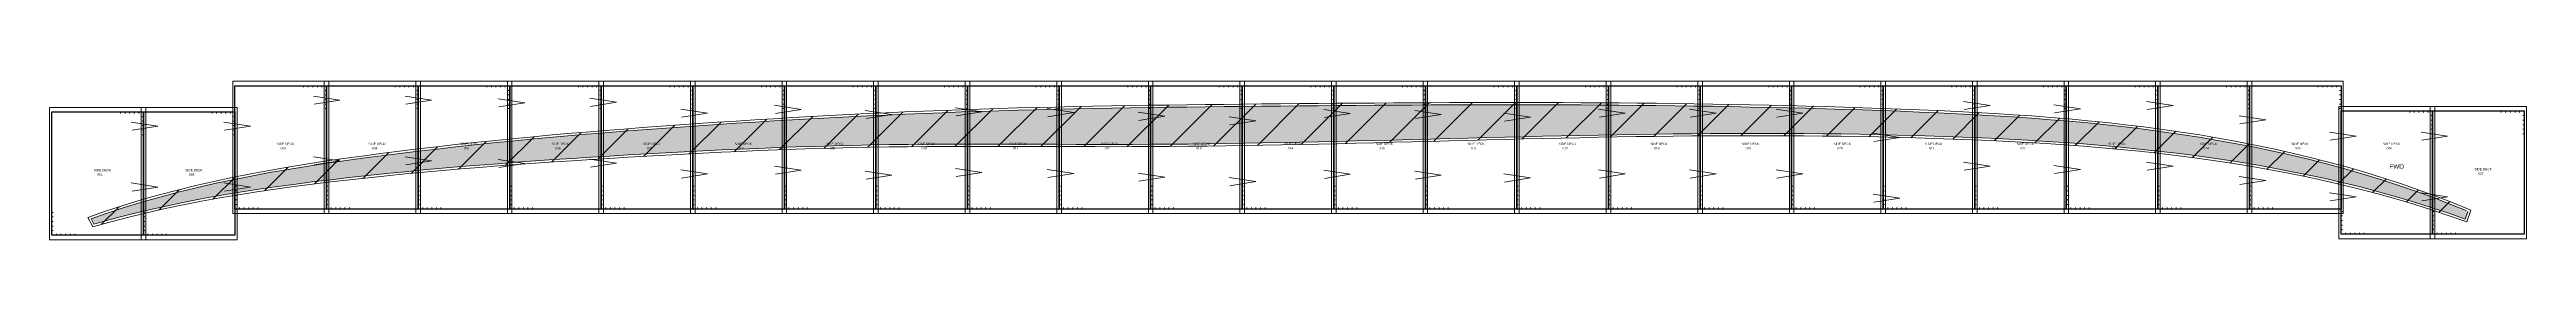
# Model space of a CAD drawing. Header units: millimetres. Extents: x -751 to 39822, y -9875 to 9310.
# Drawn here: x 19222 to 24632, y 7451 to 7798 of the extents above; entities that cross this region are included whole.
import ezdxf
from ezdxf.enums import TextEntityAlignment as Align

# ---------------------------------------------------------------- set-up
doc = ezdxf.new("R2010")
doc.units = ezdxf.units.MM
doc.header["$MEASUREMENT"] = 0
doc.layers.get('0').update_dxf_attribs({"lineweight": 0})
doc.layers.add('print', color=3, linetype='Continuous', lineweight=0)
doc.styles.get("Standard").update_dxf_attribs({"font": 'arial.ttf'})

msp = doc.modelspace()

# ---------------------------------------------------------------- hatches: boundary and pattern name
h = msp.add_hatch()
h.set_pattern_fill('_USER', color=252, scale=66.505047, angle=45, style=0, pattern_type=0)
h.set_pattern_definition([(45, (0, 0), (-47.02617, 47.02617), [])])
h.paths.add_polyline_path([(24509.87997, 7516.21924), (24501.20451, 7490.1532), (24462.89805, 7503.74705), (24424.33097, 7516.66063), (24385.52021, 7528.91341), (24346.48439, 7540.52199), (24307.23706, 7551.50247), (24267.79853, 7561.87313), (24228.18403, 7571.64972), (24188.41389, 7580.85004), (24148.49994, 7589.49152), (24108.46421, 7597.59195), (24068.32192, 7605.16607), (24028.09001, 7612.23353), (23987.7871, 7618.80989), (23947.43011, 7624.91313), (23907.03259, 7630.56052), (23866.60301, 7635.77084), (23826.14135, 7640.56494), (23785.65099, 7644.96432), (23745.13195, 7648.98759), (23704.58589, 7652.65679), (23664.01282, 7655.99307), (23623.41612, 7659.01523), (23582.79578, 7661.74461), (23542.15519, 7664.20085), (23501.49434, 7666.40613), (23460.81323, 7668.38026), (23420.11523, 7670.14358), (23379.40034, 7671.71672), (23338.67195, 7673.12003), (23297.93005, 7674.36415), (23257.17633, 7675.45537), (23216.41249, 7676.39655), (23175.64022, 7677.19278), (23134.86121, 7677.84796), (23094.07546, 7678.36716), (23053.28804, 7678.75428), (23012.49558, 7679.01355), (22971.70484, 7679.14988), (22930.91413, 7679.16701), (22890.12852, 7679.06916), (22849.34633, 7678.86039), (22808.56925, 7678.54648), (22767.79896, 7678.13079), (22727.03547, 7677.61808), (22686.28216, 7677.01816), (22645.53395, 7676.33646), (22604.79083, 7675.5816), (22564.05281, 7674.76088), (22523.3165, 7673.88207), (22482.58529, 7672.95332), (22441.85577, 7671.9824), (22401.12627, 7670.97575), (22360.39507, 7669.94302), (22319.66389, 7668.88912), (22278.9327, 7667.82439), (22238.19644, 7666.75458), (22197.45678, 7665.68883), (22156.71205, 7664.63307), (22115.96401, 7663.59611), (22075.21249, 7662.58437), (22034.45758, 7661.60667), (21993.69927, 7660.66792), (21952.93925, 7659.77708), (21912.17923, 7658.94128), (21871.41749, 7658.16644), (21830.65574, 7657.46255), (21789.89397, 7656.83385), (21749.13218, 7656.28998), (21708.37375, 7655.83738), (21667.61361, 7655.4835), (21626.85852, 7655.2358), (21586.1051, 7655.09681), (21545.35335, 7655.05502), (21504.60497, 7655.08722), (21463.85657, 7655.17463), (21423.11156, 7655.29472), (21382.36484, 7655.42886), (21341.61813, 7655.55522), (21300.87143, 7655.65448), (21260.12304, 7655.70362), (21219.37298, 7655.68486), (21178.62124, 7655.57601), (21137.86615, 7655.35624), (21097.10939, 7655.00542), (21056.34759, 7654.50269), (21015.58244, 7653.82996), (20974.81565, 7652.98197), (20934.0455, 7651.96735), (20893.2754, 7650.79356), (20852.50617, 7649.46771), (20811.73969, 7647.99792), (20770.97799, 7646.39013), (20730.22258, 7644.65229), (20689.47398, 7642.79254), (20648.73437, 7640.81764), (20608.0058, 7638.73504), (20567.28843, 7636.55221), (20526.58497, 7634.27743), (20485.89643, 7631.91663), (20445.224, 7629.47794), (20404.56868, 7626.96018), (20363.92931, 7624.35335), (20323.30299, 7621.64865), (20282.68958, 7618.8349), (20242.08838, 7615.90195), (20201.49602, 7612.83928), (20160.91284, 7609.63845), (20120.33663, 7606.28674), (20079.76741, 7602.77602), (20039.20229, 7599.09429), (19998.6401, 7595.23339), (19958.08032, 7591.18183), (19917.52025, 7586.93012), (19876.96039, 7582.46623), (19836.40246, 7577.77459), (19795.86153, 7572.81981), (19755.35284, 7567.56515), (19714.89113, 7561.97437), (19674.49064, 7556.01074), (19634.16815, 7549.63801), (19593.93771, 7542.81928), (19553.81458, 7535.51866), (19513.81349, 7527.69906), (19473.95037, 7519.32543), (19434.24063, 7510.35883), (19394.69886, 7500.76541), (19355.33929, 7490.50705), (19316.17898, 7479.54753), (19305.13204, 7499.99493), (19343.89679, 7513.62812), (19382.89576, 7526.40963), (19422.11387, 7538.38194), (19461.53621, 7549.58858), (19501.1477, 7560.07306), (19540.9353, 7569.87669), (19580.88306, 7579.04417), (19620.9771, 7587.61885), (19661.20217, 7595.64154), (19701.54336, 7603.15828), (19741.98659, 7610.20989), (19782.51595, 7616.83972), (19823.11957, 7623.09144), (19863.77914, 7629.00806), (19904.48265, 7634.63293), (19945.21551, 7640.00872), (19985.96315, 7645.17251), (20026.72506, 7650.13733), (20067.49989, 7654.91115), (20108.28679, 7659.50091), (20149.0866, 7663.91473), (20189.89881, 7668.15855), (20230.72172, 7672.24133), (20271.55687, 7676.17002), (20312.40289, 7679.9519), (20353.26011, 7683.59375), (20394.12719, 7687.10453), (20435.00446, 7690.49035), (20475.89158, 7693.75916), (20516.78787, 7696.91808), (20557.69316, 7699.97387), (20598.60627, 7702.93569), (20639.5287, 7705.80742), (20680.45895, 7708.59144), (20721.39752, 7711.2842), (20762.34271, 7713.88602), (20803.2952, 7716.39386), (20844.2545, 7718.80671), (20885.22194, 7721.12456), (20926.1933, 7723.34438), (20967.17146, 7725.46631), (21008.15642, 7727.48716), (21049.14478, 7729.40692), (21090.13995, 7731.22373), (21131.14022, 7732.93673), (21172.1439, 7734.54356), (21213.15099, 7736.04236), (21254.16489, 7737.43313), (21295.1805, 7738.71603), (21336.19952, 7739.89496), (21377.22196, 7740.97568), (21418.24611, 7741.96564), (21459.27367, 7742.87042), (21500.30294, 7743.69629), (21541.33392, 7744.4502), (21582.3666, 7745.13705), (21623.39931, 7745.76396), (21664.43541, 7746.33668), (21705.46983, 7746.8625), (21746.50427, 7747.34649), (21787.53871, 7747.79526), (21828.57315, 7748.21507), (21869.60591, 7748.61203), (21910.63868, 7748.99289), (21951.66975, 7749.36072), (21992.69913, 7749.71568), (22033.72682, 7750.05455), (22074.75452, 7750.37327), (22115.78053, 7750.66811), (22156.80816, 7750.93705), (22197.83418, 7751.17686), (22238.86021, 7751.38382), (22279.88625, 7751.55556), (22320.91399, 7751.68733), (22361.94175, 7751.77728), (22402.96951, 7751.82219), (22443.99898, 7751.81901), (22485.03015, 7751.76282), (22526.06304, 7751.65263), (22567.09593, 7751.48367), (22608.13223, 7751.25443), (22649.17023, 7750.96135), (22690.20825, 7750.60206), (22731.24798, 7750.17605), (22772.28773, 7749.67978), (22813.32749, 7749.1117), (22854.36728, 7748.47064), (22895.40538, 7747.75254), (22936.44182, 7746.9562), (22977.47657, 7746.08027), (23018.50966, 7745.12104), (23059.53938, 7744.07798), (23100.56742, 7742.94873), (23141.59041, 7741.72956), (23182.61003, 7740.42048), (23223.6246, 7739.01826), (23264.6358, 7737.51715), (23305.63856, 7735.897), (23346.63289, 7734.13274), (23387.61203, 7732.20067), (23428.57766, 7730.07657), (23469.52641, 7727.73539), (23510.4532, 7725.15222), (23551.35636, 7722.30403), (23592.23587, 7719.16679), (23633.08667, 7715.71476), (23673.90708, 7711.92337), (23714.69371, 7707.77028), (23755.44486, 7703.23008), (23796.15717, 7698.27687), (23836.82726, 7692.88863), (23877.45512, 7687.04047), (23918.03229, 7680.70801), (23958.54863, 7673.87481), (23998.9855, 7666.52361), (24039.32429, 7658.6383), (24079.55145, 7650.20094), (24119.65006, 7641.19459), (24159.60318, 7631.60417), (24199.39388, 7621.41275), (24239.00354, 7610.60221), (24278.42032, 7599.15763), (24317.62389, 7587.06107), (24356.59903, 7574.29542), (24395.3271, 7560.84577), (24433.79626, 7546.694), (24471.98619, 7531.82419)], flags=0)
msp.add_hatch(color=255).paths.add_polyline_path([(24503.96868, 7513.30699), (24498.07079, 7496.57077), (24464.52804, 7508.47411), (24425.8775, 7521.41564), (24386.98557, 7533.69404), (24347.87068, 7545.32614), (24308.5465, 7556.32812), (24269.03339, 7566.71839), (24229.34657, 7576.51283), (24189.50641, 7585.72935), (24149.52477, 7594.38548), (24109.42356, 7602.49917), (24069.21803, 7610.08522), (24028.9252, 7617.16337), (23988.56356, 7623.74932), (23948.15008, 7629.86111), (23907.69828, 7635.51608), (23867.21672, 7640.7331), (23826.70556, 7645.53307), (23786.16807, 7649.93756), (23745.60429, 7653.96528), (23705.0161, 7657.63829), (23664.4033, 7660.97784), (23623.76932, 7664.00277), (23583.11421, 7666.73449), (23542.44141, 7669.19267), (23501.75091, 7671.39956), (23461.04262, 7673.37502), (23420.31997, 7675.1394), (23379.58295, 7676.7134), (23338.83434, 7678.1174), (23298.07327, 7679.36211), (23257.30096, 7680.45382), (23216.51901, 7681.39543), (23175.7292, 7682.192), (23134.93319, 7682.84745), (23094.13101, 7683.36686), (23053.32766, 7683.75413), (23012.51983, 7684.0135), (22971.71424, 7684.14988), (22930.90918, 7684.16701), (22890.10973, 7684.06913), (22849.31429, 7683.8603), (22808.52451, 7683.54628), (22767.74203, 7683.13047), (22726.96723, 7682.61761), (22686.20354, 7682.01754), (22645.44582, 7681.33568), (22604.69417, 7680.58067), (22563.94854, 7679.75979), (22523.20559, 7678.88084), (22482.46872, 7677.95196), (22441.73442, 7676.98092), (22401.00113, 7675.97418), (22360.26704, 7674.94138), (22319.53389, 7673.88743), (22278.80174, 7672.82268), (22238.06543, 7671.75286), (22197.32665, 7670.68714), (22156.58369, 7669.63142), (22115.83836, 7668.59453), (22075.09049, 7667.58288), (22034.34005, 7666.60529), (21993.58708, 7665.66666), (21952.83338, 7664.77596), (21912.08046, 7663.94031), (21871.32681, 7663.16562), (21830.57402, 7662.46189), (21789.82206, 7661.83333), (21749.07107, 7661.28961), (21708.32429, 7660.83714), (21667.57671, 7660.48337), (21626.8348, 7660.23575), (21586.09401, 7660.0968), (21545.35276, 7660.05502), (21504.61231, 7660.08722), (21463.8693, 7660.17461), (21423.12715, 7660.2947), (21382.38083, 7660.42884), (21341.63197, 7660.5552), (21300.88053, 7660.65448), (21260.1249, 7660.70362), (21219.36515, 7660.68485), (21178.60108, 7660.57597), (21137.83115, 7660.35613), (21097.05704, 7660.00515), (21056.27551, 7659.50219), (21015.4892, 7658.8291), (20974.70146, 7657.98067), (20933.91136, 7656.96556), (20893.12219, 7655.79122), (20852.33484, 7654.46478), (20811.55109, 7652.99437), (20770.77295, 7651.38593), (20730.0021, 7649.64743), (20689.23895, 7647.78701), (20648.48566, 7645.81145), (20607.74431, 7643.7282), (20567.0151, 7641.54473), (20526.30066, 7639.26934), (20485.60199, 7636.90795), (20444.91984, 7634.46868), (20404.25412, 7631.95027), (20363.6032, 7629.34271), (20322.96413, 7626.63716), (20282.33666, 7623.82244), (20241.72016, 7620.88838), (20201.11136, 7617.82447), (20160.51046, 7614.62224), (20119.91529, 7611.26896), (20079.3259, 7607.7565), (20038.73943, 7604.07283), (19998.15471, 7600.20979), (19957.57119, 7596.15586), (19916.98612, 7591.90153), (19876.39962, 7587.43471), (19835.81189, 7582.73962), (19795.23663, 7577.78064), (19754.68904, 7572.52093), (19714.18385, 7566.92415), (19673.73528, 7560.95342), (19633.36009, 7554.57236), (19593.07237, 7547.74392), (19552.88736, 7540.43204), (19512.81987, 7532.59946), (19472.88573, 7524.21091), (19433.10048, 7515.22727), (19393.47882, 7505.61446), (19354.0349, 7495.33412), (19318.67894, 7485.4393), (19312.31398, 7497.22055), (19345.505, 7508.89351), (19384.40445, 7521.6424), (19423.52753, 7533.58571), (19462.85959, 7544.76668), (19502.38558, 7555.22852), (19542.09266, 7565.01231), (19581.96514, 7574.16252), (19621.98897, 7582.72219), (19662.14913, 7590.73193), (19702.43075, 7598.23757), (19742.81962, 7605.27971), (19783.3, 7611.90152), (19823.86002, 7618.14652), (19864.48138, 7624.05759), (19905.15199, 7629.67791), (19945.85692, 7635.05001), (19986.57972, 7640.21065), (20027.31804, 7645.17261), (20068.07017, 7649.94377), (20108.83524, 7654.53107), (20149.61405, 7658.94262), (20190.40616, 7663.18434), (20231.20993, 7667.26521), (20272.02677, 7671.19214), (20312.85533, 7674.97241), (20353.69606, 7678.61278), (20394.54754, 7682.12223), (20435.41006, 7685.50682), (20476.28335, 7688.77453), (20517.16665, 7691.93244), (20558.05992, 7694.98734), (20598.96178, 7697.94834), (20639.87337, 7700.81931), (20680.79269, 7703.60259), (20721.72014, 7706.29461), (20762.65406, 7708.89572), (20803.59503, 7711.40285), (20844.54273, 7713.81502), (20885.49841, 7716.13221), (20926.45783, 7718.35138), (20967.42386, 7720.47269), (21008.3965, 7722.49293), (21049.37243, 7724.4121), (21090.35499, 7726.22835), (21131.34247, 7727.94082), (21172.33311, 7729.54714), (21213.32703, 7731.04546), (21254.32777, 7732.43578), (21295.33048, 7733.71827), (21336.33719, 7734.89685), (21377.34811, 7735.97727), (21418.36154, 7736.96697), (21459.3791, 7737.87153), (21500.39918, 7738.69722), (21541.42169, 7739.45097), (21582.44664, 7740.13769), (21623.47239, 7740.76449), (21664.50233, 7741.33713), (21705.53135, 7741.86288), (21746.56109, 7742.34681), (21787.59162, 7742.79554), (21828.62291, 7743.21532), (21869.6533, 7743.61225), (21910.68429, 7743.9931), (21951.71379, 7744.36091), (21992.74141, 7744.71586), (22033.76689, 7745.05471), (22074.79191, 7745.37341), (22115.81489, 7745.66823), (22156.83916, 7745.93714), (22197.86141, 7746.17693), (22238.88329, 7746.38387), (22279.90475, 7746.55559), (22320.92751, 7746.68735), (22361.94996, 7746.77729), (22402.97205, 7746.82219), (22443.99536, 7746.81901), (22485.02002, 7746.76283), (22526.04603, 7746.65265), (22567.07167, 7746.48372), (22608.10041, 7746.25453), (22649.13049, 7745.9615), (22690.16042, 7745.60229), (22731.1918, 7745.17637), (22772.2229, 7744.68019), (22813.25385, 7744.11224), (22854.28449, 7743.47132), (22895.31314, 7742.75338), (22936.33996, 7741.95723), (22977.36479, 7741.08152), (23018.3877, 7740.12252), (23059.40706, 7739.07973), (23100.42437, 7737.95077), (23141.4364, 7736.73193), (23182.44487, 7735.4232), (23223.44773, 7734.02139), (23264.44565, 7732.52076), (23305.43236, 7730.90124), (23346.40766, 7729.13781), (23387.36483, 7727.20677), (23428.3055, 7725.08397), (23469.22623, 7722.74438), (23510.12206, 7720.16317), (23550.99139, 7717.31734), (23591.83406, 7714.18293), (23632.64495, 7710.73426), (23673.42261, 7706.94685), (23714.16362, 7702.7984), (23754.8661, 7698.26363), (23795.52688, 7693.31668), (23836.1427, 7687.93563), (23876.71342, 7682.0957), (23917.23102, 7675.77254), (23957.68567, 7668.94974), (23998.05869, 7661.61015), (24038.33144, 7653.73775), (24078.49034, 7645.3147), (24118.5186, 7636.32415), (24158.39929, 7626.75112), (24198.11527, 7616.57884), (24237.64813, 7605.78926), (24276.98604, 7594.36758), (24316.10852, 7582.29604), (24355.00059, 7569.55759), (24393.64367, 7556.13746), (24432.0259, 7542.01768), (24470.12698, 7527.18246), (24500.18555, 7514.89468)], flags=0)

# ---------------------------------------------------------------- linework, layer by layer
for p, q in [((19776.73555, 7788.44197), (19776.73555, 7785.44197)), ((19786.73555, 7788.44197), (19786.73555, 7785.44197)), ((19796.73555, 7788.44197), (19796.73555, 7785.44197)), ((19797.93553, 7765.9678), (19855.99464, 7757.09766)), ((19855.99464, 7757.09766), (19799.54828, 7748.22752)), ((19806.73555, 7788.44197), (19806.73555, 7785.44197)), ((19816.73555, 7788.44197), (19816.73555, 7785.44197)), ((19826.73555, 7778.44197), (19823.73555, 7778.44197)), ((19826.73555, 7768.44197), (19823.73555, 7768.44197)), ((19826.73555, 7758.44197), (19823.73555, 7758.44197)), ((19826.73555, 7748.44197), (19823.73555, 7748.44197)), ((19826.73555, 7738.44197), (19823.73555, 7738.44197)), ((19976.73555, 7788.44197), (19976.73555, 7785.44197)), ((19986.73555, 7788.44197), (19986.73555, 7785.44197)), ((19996.73555, 7788.44197), (19996.73555, 7785.44197)), ((19998.12972, 7765.9678), (20056.18883, 7757.09766)), ((20056.18883, 7757.09766), (19999.74247, 7748.22752)), ((20006.73555, 7788.44197), (20006.73555, 7785.44197)), ((20016.73555, 7788.44197), (20016.73555, 7785.44197)), ((20026.73555, 7778.44197), (20023.73555, 7778.44197)), ((20026.73555, 7768.44197), (20023.73555, 7768.44197)), ((20026.73555, 7758.44197), (20023.73555, 7758.44197)), ((20026.73555, 7748.44197), (20023.73555, 7748.44197)), ((20026.73555, 7738.44197), (20023.73555, 7738.44197)), ((20176.73555, 7788.44197), (20176.73555, 7785.44197)), ((20186.73555, 7788.44197), (20186.73555, 7785.44197)), ((20196.73555, 7788.44197), (20196.73555, 7785.44197)), ((20201.56286, 7760.16189), (20259.62197, 7751.29175)), ((20259.62197, 7751.29175), (20203.17561, 7742.42161)), ((20206.73555, 7788.44197), (20206.73555, 7785.44197)), ((20216.73555, 7788.44197), (20216.73555, 7785.44197)), ((20226.73555, 7778.44197), (20223.73555, 7778.44197)), ((20226.73555, 7768.44197), (20223.73555, 7768.44197)), ((20226.73555, 7758.44197), (20223.73555, 7758.44197)), ((20226.73555, 7748.44197), (20223.73555, 7748.44197)), ((20226.73555, 7738.44197), (20223.73555, 7738.44197)), ((20376.73555, 7788.44197), (20376.73555, 7785.44197)), ((20386.73555, 7788.44197), (20386.73555, 7785.44197)), ((20396.73555, 7788.44197), (20396.73555, 7785.44197)), ((20401.8668, 7761.12955), (20459.92592, 7752.2594)), ((20459.92592, 7752.2594), (20403.47956, 7743.38926)), ((20406.73555, 7788.44197), (20406.73555, 7785.44197)), ((20416.73555, 7788.44197), (20416.73555, 7785.44197)), ((20426.73555, 7778.44197), (20423.73555, 7778.44197)), ((20426.73555, 7768.44197), (20423.73555, 7768.44197)), ((20426.73555, 7758.44197), (20423.73555, 7758.44197)), ((20426.73555, 7748.44197), (20423.73555, 7748.44197)), ((20426.73555, 7738.44197), (20423.73555, 7738.44197)), ((20576.73555, 7788.44197), (20576.73555, 7785.44197)), ((20586.73555, 7788.44197), (20586.73555, 7785.44197)), ((20596.73555, 7788.44197), (20596.73555, 7785.44197)), ((20600.78507, 7737.30425), (20658.84418, 7728.43411)), ((20606.73555, 7788.44197), (20606.73555, 7785.44197)), ((20616.73555, 7788.44197), (20616.73555, 7785.44197)), ((20626.73555, 7778.44197), (20623.73555, 7778.44197)), ((20626.73555, 7768.44197), (20623.73555, 7768.44197)), ((20626.73555, 7758.44197), (20623.73555, 7758.44197)), ((20626.73555, 7748.44197), (20623.73555, 7748.44197)), ((20626.73555, 7738.44197), (20623.73555, 7738.44197)), ((20776.73555, 7788.44197), (20776.73555, 7785.44197)), ((20786.73555, 7788.44197), (20786.73555, 7785.44197)), ((20796.73555, 7788.44197), (20796.73555, 7785.44197)), ((20805.37765, 7745.64711), (20863.43677, 7736.77697)), ((20806.73555, 7788.44197), (20806.73555, 7785.44197)), ((20863.43677, 7736.77697), (20806.99041, 7727.90683)), ((20816.73555, 7788.44197), (20816.73555, 7785.44197)), ((20826.73555, 7778.44197), (20823.73555, 7778.44197)), ((20826.73555, 7768.44197), (20823.73555, 7768.44197)), ((20826.73555, 7758.44197), (20823.73555, 7758.44197)), ((20826.73555, 7748.44197), (20823.73555, 7748.44197)), ((20826.73555, 7738.44197), (20823.73555, 7738.44197)), ((20976.73555, 7788.44197), (20976.73555, 7785.44197)), ((20986.73555, 7788.44197), (20986.73555, 7785.44197)), ((20996.73555, 7788.44197), (20996.73555, 7785.44197)), ((21006.73555, 7788.44197), (21006.73555, 7785.44197)), ((21016.73555, 7788.44197), (21016.73555, 7785.44197)), ((21026.73555, 7778.44197), (21023.73555, 7778.44197)), ((21026.73555, 7768.44197), (21023.73555, 7768.44197)), ((21026.73555, 7758.44197), (21023.73555, 7758.44197)), ((21026.73555, 7748.44197), (21023.73555, 7748.44197)), ((21026.73555, 7738.44197), (21023.73555, 7738.44197)), ((21176.73555, 7788.44197), (21176.73555, 7785.44197)), ((21186.73555, 7788.44197), (21186.73555, 7785.44197)), ((21196.73555, 7788.44197), (21196.73555, 7785.44197)), ((21200.19822, 7740.51469), (21258.25733, 7731.64455)), ((21206.73555, 7788.44197), (21206.73555, 7785.44197)), ((21216.73555, 7788.44197), (21216.73555, 7785.44197)), ((21226.73555, 7778.44197), (21223.73555, 7778.44197)), ((21226.73555, 7768.44197), (21223.73555, 7768.44197)), ((21226.73555, 7758.44197), (21223.73555, 7758.44197)), ((21226.73555, 7748.44197), (21223.73555, 7748.44197)), ((21226.73555, 7738.44197), (21223.73555, 7738.44197)), ((21376.73555, 7788.44197), (21376.73555, 7785.44197)), ((21386.73555, 7788.44197), (21386.73555, 7785.44197)), ((21396.73555, 7788.44197), (21396.73555, 7785.44197)), ((21400.85052, 7738.50817), (21458.90964, 7729.63802)), ((21406.73555, 7788.44197), (21406.73555, 7785.44197)), ((21416.73555, 7788.44197), (21416.73555, 7785.44197)), ((21426.73555, 7778.44197), (21423.73555, 7778.44197)), ((21426.73555, 7768.44197), (21423.73555, 7768.44197)), ((21426.73555, 7758.44197), (21423.73555, 7758.44197)), ((21426.73555, 7748.44197), (21423.73555, 7748.44197)), ((21426.73555, 7738.44197), (21423.73555, 7738.44197)), ((21576.73555, 7788.44197), (21576.73555, 7785.44197)), ((21586.73555, 7788.44197), (21586.73555, 7785.44197)), ((21596.73555, 7788.44197), (21596.73555, 7785.44197)), ((21606.73555, 7788.44197), (21606.73555, 7785.44197)), ((21616.73555, 7788.44197), (21616.73555, 7785.44197)), ((21626.73555, 7778.44197), (21623.73555, 7778.44197)), ((21626.73555, 7768.44197), (21623.73555, 7768.44197)), ((21626.73555, 7758.44197), (21623.73555, 7758.44197)), ((21626.73555, 7748.44197), (21623.73555, 7748.44197)), ((21626.73555, 7738.44197), (21623.73555, 7738.44197)), ((21776.73555, 7788.44197), (21776.73555, 7785.44197)), ((21786.73555, 7788.44197), (21786.73555, 7785.44197)), ((21796.73555, 7788.44197), (21796.73555, 7785.44197)), ((21806.73555, 7788.44197), (21806.73555, 7785.44197)), ((21816.73555, 7788.44197), (21816.73555, 7785.44197)), ((21826.73555, 7778.44197), (21823.73555, 7778.44197)), ((21826.73555, 7768.44197), (21823.73555, 7768.44197)), ((21826.73555, 7758.44197), (21823.73555, 7758.44197)), ((21826.73555, 7748.44197), (21823.73555, 7748.44197)), ((21826.73555, 7738.44197), (21823.73555, 7738.44197)), ((21976.73555, 7788.44197), (21976.73555, 7785.44197)), ((21986.73555, 7788.44197), (21986.73555, 7785.44197)), ((21996.73555, 7788.44197), (21996.73555, 7785.44197)), ((22004.81395, 7736.50164), (22062.87307, 7727.6315)), ((22006.73555, 7788.44197), (22006.73555, 7785.44197)), ((22016.73555, 7788.44197), (22016.73555, 7785.44197)), ((22026.73555, 7778.44197), (22023.73555, 7778.44197)), ((22026.73555, 7768.44197), (22023.73555, 7768.44197)), ((22026.73555, 7758.44197), (22023.73555, 7758.44197)), ((22026.73555, 7748.44197), (22023.73555, 7748.44197)), ((22026.73555, 7738.44197), (22023.73555, 7738.44197)), ((22176.73555, 7788.44197), (22176.73555, 7785.44197)), ((22186.73555, 7788.44197), (22186.73555, 7785.44197)), ((22196.73555, 7788.44197), (22196.73555, 7785.44197)), ((22206.73555, 7788.44197), (22206.73555, 7785.44197)), ((22216.73555, 7788.44197), (22216.73555, 7785.44197)), ((22226.73555, 7778.44197), (22223.73555, 7778.44197)), ((22226.73555, 7768.44197), (22223.73555, 7768.44197)), ((22226.73555, 7758.44197), (22223.73555, 7758.44197)), ((22226.73555, 7748.44197), (22223.73555, 7748.44197)), ((22226.73555, 7738.44197), (22223.73555, 7738.44197)), ((22376.73555, 7788.44197), (22376.73555, 7785.44197)), ((22386.73555, 7788.44197), (22386.73555, 7785.44197)), ((22396.73555, 7788.44197), (22396.73555, 7785.44197)), ((22406.73555, 7788.44197), (22406.73555, 7785.44197)), ((22416.73555, 7788.44197), (22416.73555, 7785.44197)), ((22426.73555, 7778.44197), (22423.73555, 7778.44197)), ((22426.73555, 7768.44197), (22423.73555, 7768.44197)), ((22426.73555, 7758.44197), (22423.73555, 7758.44197)), ((22426.73555, 7748.44197), (22423.73555, 7748.44197)), ((22426.73555, 7738.44197), (22423.73555, 7738.44197)), ((22426.73555, 7788.44197), (22426.73555, 7778.44197)), ((22426.73555, 7778.44197), (22426.73555, 7768.44197)), ((22426.73555, 7768.44197), (22426.73555, 7758.44197)), ((22426.73555, 7758.44197), (22426.73555, 7748.44197)), ((22426.73555, 7748.44197), (22426.73555, 7738.44197)), ((22576.73555, 7788.44197), (22576.73555, 7785.44197)), ((22586.73555, 7788.44197), (22586.73555, 7785.44197)), ((22596.73555, 7788.44197), (22596.73555, 7785.44197)), ((22605.16564, 7737.30425), (22663.22476, 7728.43411)), ((22606.73555, 7788.44197), (22606.73555, 7785.44197)), ((22616.73555, 7788.44197), (22616.73555, 7785.44197)), ((22626.73555, 7778.44197), (22623.73555, 7778.44197)), ((22626.73555, 7768.44197), (22623.73555, 7768.44197)), ((22626.73555, 7758.44197), (22623.73555, 7758.44197)), ((22626.73555, 7748.44197), (22623.73555, 7748.44197)), ((22626.73555, 7738.44197), (22623.73555, 7738.44197)), ((22776.73555, 7788.44197), (22776.73555, 7785.44197)), ((22786.73555, 7788.44197), (22786.73555, 7785.44197)), ((22796.73555, 7788.44197), (22796.73555, 7785.44197)), ((22803.7558, 7737.30425), (22861.81491, 7728.43411)), ((22806.73555, 7788.44197), (22806.73555, 7785.44197)), ((22816.73555, 7788.44197), (22816.73555, 7785.44197)), ((22826.73555, 7778.44197), (22823.73555, 7778.44197)), ((22826.73555, 7768.44197), (22823.73555, 7768.44197)), ((22826.73555, 7758.44197), (22823.73555, 7758.44197)), ((22826.73555, 7748.44197), (22823.73555, 7748.44197)), ((22826.73555, 7738.44197), (22823.73555, 7738.44197)), ((22976.73555, 7788.44197), (22976.73555, 7785.44197)), ((22986.73555, 7788.44197), (22986.73555, 7785.44197)), ((22992.82589, 7737.30425), (23050.885, 7728.43411)), ((22996.73555, 7788.44197), (22996.73555, 7785.44197)), ((23006.73555, 7788.44197), (23006.73555, 7785.44197)), ((23016.73555, 7788.44197), (23016.73555, 7785.44197)), ((23026.73555, 7778.44197), (23023.73555, 7778.44197)), ((23026.73555, 7768.44197), (23023.73555, 7768.44197)), ((23026.73555, 7758.44197), (23023.73555, 7758.44197)), ((23026.73555, 7748.44197), (23023.73555, 7748.44197)), ((23026.73555, 7738.44197), (23023.73555, 7738.44197)), ((23176.73555, 7788.44197), (23176.73555, 7785.44197)), ((23186.73555, 7788.44197), (23186.73555, 7785.44197)), ((23196.73555, 7788.44197), (23196.73555, 7785.44197)), ((23206.73555, 7788.44197), (23206.73555, 7785.44197)), ((23216.73555, 7788.44197), (23216.73555, 7785.44197)), ((23226.73555, 7778.44197), (23223.73555, 7778.44197)), ((23226.73555, 7768.44197), (23223.73555, 7768.44197)), ((23226.73555, 7758.44197), (23223.73555, 7758.44197)), ((23226.73555, 7748.44197), (23223.73555, 7748.44197)), ((23226.73555, 7738.44197), (23223.73555, 7738.44197)), ((23376.73555, 7788.44197), (23376.73555, 7785.44197)), ((23386.73555, 7788.44197), (23386.73555, 7785.44197)), ((23396.73555, 7788.44197), (23396.73555, 7785.44197)), ((23402.15659, 7754.15905), (23460.2157, 7745.2889)), ((23460.2157, 7745.2889), (23403.76934, 7736.41876)), ((23406.73555, 7788.44197), (23406.73555, 7785.44197)), ((23416.73555, 7788.44197), (23416.73555, 7785.44197)), ((23426.73555, 7778.44197), (23423.73555, 7778.44197)), ((23426.73555, 7768.44197), (23423.73555, 7768.44197)), ((23426.73555, 7758.44197), (23423.73555, 7758.44197)), ((23426.73555, 7748.44197), (23423.73555, 7748.44197)), ((23426.73555, 7738.44197), (23423.73555, 7738.44197)), ((23576.73555, 7788.44197), (23576.73555, 7785.44197)), ((23586.73555, 7788.44197), (23586.73555, 7785.44197)), ((23596.73555, 7788.44197), (23596.73555, 7785.44197)), ((23599.59845, 7746.93556), (23657.65757, 7738.06542)), ((23657.65757, 7738.06542), (23601.2112, 7729.19528)), ((23606.73555, 7788.44197), (23606.73555, 7785.44197)), ((23616.73555, 7788.44197), (23616.73555, 7785.44197)), ((23626.73555, 7778.44197), (23623.73555, 7778.44197)), ((23626.73555, 7768.44197), (23623.73555, 7768.44197)), ((23626.73555, 7758.44197), (23623.73555, 7758.44197)), ((23626.73555, 7748.44197), (23623.73555, 7748.44197)), ((23626.73555, 7738.44197), (23623.73555, 7738.44197)), ((23776.73555, 7788.44197), (23776.73555, 7785.44197)), ((23786.73555, 7788.44197), (23786.73555, 7785.44197)), ((23796.73555, 7788.44197), (23796.73555, 7785.44197)), ((23801.85597, 7754.15905), (23859.91509, 7745.2889)), ((23859.91509, 7745.2889), (23803.46873, 7736.41876)), ((23806.73555, 7788.44197), (23806.73555, 7785.44197)), ((23816.73555, 7788.44197), (23816.73555, 7785.44197)), ((23826.73555, 7778.44197), (23823.73555, 7778.44197)), ((23826.73555, 7768.44197), (23823.73555, 7768.44197)), ((23826.73555, 7758.44197), (23823.73555, 7758.44197)), ((23826.73555, 7748.44197), (23823.73555, 7748.44197)), ((23826.73555, 7738.44197), (23823.73555, 7738.44197)), ((23976.73555, 7788.44197), (23976.73555, 7785.44197)), ((23986.73555, 7788.44197), (23986.73555, 7785.44197)), ((23996.73555, 7788.44197), (23996.73555, 7785.44197)), ((24006.73555, 7788.44197), (24006.73555, 7785.44197)), ((24016.73555, 7788.44197), (24016.73555, 7785.44197)), ((24026.73555, 7778.44197), (24023.73555, 7778.44197)), ((24026.73555, 7768.44197), (24023.73555, 7768.44197)), ((24026.73555, 7758.44197), (24023.73555, 7758.44197)), ((24026.73555, 7748.44197), (24023.73555, 7748.44197)), ((24026.73555, 7738.44197), (24023.73555, 7738.44197)), ((24176.73555, 7788.44197), (24176.73555, 7785.44197)), ((24186.73555, 7788.44197), (24186.73555, 7785.44197)), ((24196.73555, 7788.44197), (24196.73555, 7785.44197)), ((24206.73555, 7788.44197), (24206.73555, 7785.44197)), ((24216.73555, 7788.44197), (24216.73555, 7785.44197)), ((24226.73555, 7778.44197), (24223.73555, 7778.44197)), ((24226.73555, 7768.44197), (24223.73555, 7768.44197)), ((24226.73555, 7758.44197), (24223.73555, 7758.44197)), ((24226.73555, 7748.44197), (24223.73555, 7748.44197)), ((24226.73555, 7738.44197), (24223.73555, 7738.44197)), ((24226.73555, 7788.44197), (24226.73555, 7778.44197)), ((19376.73555, 7731.11529), (19376.73555, 7728.11529)), ((19386.73555, 7731.11529), (19386.73555, 7728.11529)), ((19396.73555, 7731.11529), (19396.73555, 7728.11529)), ((19400.34706, 7708.64112), (19458.40618, 7699.77098)), ((19458.40618, 7699.77098), (19401.95982, 7690.90083)), ((19406.73555, 7731.11529), (19406.73555, 7728.11529)), ((19416.73555, 7731.11529), (19416.73555, 7728.11529)), ((19426.73555, 7721.11529), (19423.73555, 7721.11529)), ((19426.73555, 7711.11529), (19423.73555, 7711.11529)), ((19426.73555, 7701.11529), (19423.73555, 7701.11529)), ((19426.73555, 7691.11529), (19423.73555, 7691.11529)), ((19576.73555, 7731.11529), (19576.73555, 7728.11529)), ((19586.73555, 7731.11529), (19586.73555, 7728.11529)), ((19596.73555, 7731.11529), (19596.73555, 7728.11529)), ((19602.61743, 7708.64112), (19660.67654, 7699.77098)), ((19660.67654, 7699.77098), (19604.23018, 7690.90083)), ((19606.73555, 7731.11529), (19606.73555, 7728.11529)), ((19616.73555, 7731.11529), (19616.73555, 7728.11529)), ((19626.73555, 7721.11529), (19623.73555, 7721.11529)), ((19626.73555, 7711.11529), (19623.73555, 7711.11529)), ((19626.73555, 7701.11529), (19623.73555, 7701.11529)), ((19626.73555, 7691.11529), (19623.73555, 7691.11529)), ((20658.84418, 7728.43411), (20602.39782, 7719.56397)), ((21003.55896, 7734.49512), (21061.61808, 7725.62498)), ((21061.61808, 7725.62498), (21005.17171, 7716.75483)), ((21258.25733, 7731.64455), (21201.81097, 7722.7744)), ((21458.90964, 7729.63802), (21402.46327, 7720.76788)), ((21599.4963, 7730.48207), (21657.55542, 7721.61193)), ((21657.55542, 7721.61193), (21601.10905, 7712.74179)), ((21798.14208, 7720.44946), (21856.20119, 7711.57932)), ((21856.20119, 7711.57932), (21799.75483, 7702.70917)), ((22062.87307, 7727.6315), (22006.4267, 7718.76136)), ((22203.45973, 7734.49512), (22261.51885, 7725.62498)), ((22261.51885, 7725.62498), (22205.07248, 7716.75483)), ((22398.09246, 7728.47555), (22456.15158, 7719.60541)), ((22456.15158, 7719.60541), (22399.70522, 7710.73527)), ((22663.22476, 7728.43411), (22606.77839, 7719.56397)), ((22861.81491, 7728.43411), (22805.36855, 7719.56397)), ((23050.885, 7728.43411), (22994.43864, 7719.56397)), ((23204.71472, 7684.33204), (23262.77384, 7675.4619)), ((24004.11349, 7722.85729), (24062.17261, 7713.98714)), ((24062.17261, 7713.98714), (24005.72625, 7705.117)), ((24201.55536, 7686.9285), (24259.61447, 7678.05835)), ((24376.73555, 7733.25056), (24376.73555, 7730.25056)), ((24386.73555, 7733.25056), (24386.73555, 7730.25056)), ((24396.73555, 7733.25056), (24396.73555, 7730.25056)), ((24401.55536, 7686.9285), (24459.61447, 7678.05835)), ((24406.73555, 7733.25056), (24406.73555, 7730.25056)), ((24416.73555, 7733.25056), (24416.73555, 7730.25056)), ((24426.73555, 7723.25056), (24423.73555, 7723.25056)), ((24426.73555, 7713.25056), (24423.73555, 7713.25056)), ((24426.73555, 7703.25056), (24423.73555, 7703.25056)), ((24426.73555, 7693.25056), (24423.73555, 7693.25056)), ((24426.73555, 7683.25056), (24423.73555, 7683.25056)), ((24576.73555, 7733.25056), (24576.73555, 7730.25056)), ((24586.73555, 7733.25056), (24586.73555, 7730.25056)), ((24596.73555, 7733.25056), (24596.73555, 7730.25056)), ((24606.73555, 7733.25056), (24606.73555, 7730.25056)), ((24616.73555, 7733.25056), (24616.73555, 7730.25056)), ((24626.73555, 7723.25056), (24623.73555, 7723.25056)), ((24626.73555, 7713.25056), (24623.73555, 7713.25056)), ((24626.73555, 7703.25056), (24623.73555, 7703.25056)), ((24626.73555, 7693.25056), (24623.73555, 7693.25056)), ((24626.73555, 7683.25056), (24623.73555, 7683.25056)), ((19426.73555, 7681.11529), (19423.73555, 7681.11529)), ((19626.73555, 7681.11529), (19623.73555, 7681.11529)), ((19797.93553, 7632.83124), (19855.99464, 7623.96109)), ((19998.12972, 7632.83124), (20056.18883, 7623.96109)), ((23262.77384, 7675.4619), (23206.32747, 7666.59176)), ((24259.61447, 7678.05835), (24203.16811, 7669.18821)), ((24459.61447, 7678.05835), (24403.16811, 7669.18821)), ((19400.34706, 7575.50455), (19458.40618, 7566.63441)), ((19602.61743, 7575.50455), (19660.67654, 7566.63441)), ((19855.99464, 7623.96109), (19799.54828, 7615.09095)), ((20056.18883, 7623.96109), (19999.74247, 7615.09095)), ((20201.56286, 7627.02532), (20259.62197, 7618.15518)), ((20259.62197, 7618.15518), (20203.17561, 7609.28504)), ((20401.8668, 7627.99298), (20459.92592, 7619.12283)), ((20459.92592, 7619.12283), (20403.47956, 7610.25269)), ((20600.78507, 7604.16768), (20658.84418, 7595.29754)), ((20658.84418, 7595.29754), (20602.39782, 7586.4274)), ((20805.37765, 7612.51055), (20863.43677, 7603.6404)), ((20863.43677, 7603.6404), (20806.99041, 7594.77026)), ((21003.55896, 7601.35855), (21061.61808, 7592.48841)), ((21061.61808, 7592.48841), (21005.17171, 7583.61827)), ((21200.19822, 7607.37812), (21258.25733, 7598.50798)), ((21258.25733, 7598.50798), (21201.81097, 7589.63783)), ((21400.85052, 7605.3716), (21458.90964, 7596.50145)), ((21458.90964, 7596.50145), (21402.46327, 7587.63131)), ((21599.4963, 7597.3455), (21657.55542, 7588.47536)), ((21657.55542, 7588.47536), (21601.10905, 7579.60522)), ((21798.14208, 7587.31289), (21856.20119, 7578.44275)), ((21856.20119, 7578.44275), (21799.75483, 7569.5726)), ((22004.81395, 7603.36507), (22062.87307, 7594.49493)), ((22062.87307, 7594.49493), (22006.4267, 7585.62479)), ((22203.45973, 7601.35855), (22261.51885, 7592.48841)), ((22261.51885, 7592.48841), (22205.07248, 7583.61827)), ((22398.09246, 7595.33898), (22456.15158, 7586.46884)), ((22456.15158, 7586.46884), (22399.70522, 7577.5987)), ((22605.16564, 7604.16768), (22663.22476, 7595.29754)), ((22663.22476, 7595.29754), (22606.77839, 7586.4274)), ((22803.7558, 7604.16768), (22861.81491, 7595.29754)), ((22861.81491, 7595.29754), (22805.36855, 7586.4274)), ((22992.82589, 7604.16768), (23050.885, 7595.29754)), ((23050.885, 7595.29754), (22994.43864, 7586.4274)), ((23402.15659, 7621.02248), (23460.2157, 7612.15233)), ((23460.2157, 7612.15233), (23403.76934, 7603.28219)), ((23599.59845, 7613.79899), (23657.65757, 7604.92885)), ((23657.65757, 7604.92885), (23601.2112, 7596.05871)), ((23801.85597, 7621.02248), (23859.91509, 7612.15233)), ((23859.91509, 7612.15233), (23803.46873, 7603.28219)), ((24004.11349, 7589.72072), (24062.17261, 7580.85057)), ((24062.17261, 7580.85057), (24005.72625, 7571.98043)), ((19458.40618, 7566.63441), (19401.95982, 7557.76426)), ((19660.67654, 7566.63441), (19604.23018, 7557.76426)), ((19626.73555, 7568.44197), (19629.73555, 7568.44197)), ((19626.73555, 7558.44197), (19629.73555, 7558.44197)), ((19626.73555, 7548.44197), (19629.73555, 7548.44197)), ((19626.73555, 7538.44197), (19629.73555, 7538.44197)), ((19626.73555, 7528.44197), (19629.73555, 7528.44197)), ((19636.73555, 7518.44197), (19636.73555, 7521.44197)), ((19646.73555, 7518.44197), (19646.73555, 7521.44197)), ((19656.73555, 7518.44197), (19656.73555, 7521.44197)), ((19666.73555, 7518.44197), (19666.73555, 7521.44197)), ((19676.73555, 7518.44197), (19676.73555, 7521.44197)), ((19826.73555, 7568.44197), (19829.73555, 7568.44197)), ((19826.73555, 7558.44197), (19829.73555, 7558.44197)), ((19826.73555, 7548.44197), (19829.73555, 7548.44197)), ((19826.73555, 7538.44197), (19829.73555, 7538.44197)), ((19826.73555, 7528.44197), (19829.73555, 7528.44197)), ((19836.73555, 7518.44197), (19836.73555, 7521.44197)), ((19846.73555, 7518.44197), (19846.73555, 7521.44197)), ((19856.73555, 7518.44197), (19856.73555, 7521.44197)), ((19866.73555, 7518.44197), (19866.73555, 7521.44197)), ((19876.73555, 7518.44197), (19876.73555, 7521.44197)), ((20026.73555, 7568.44197), (20029.73555, 7568.44197)), ((20026.73555, 7558.44197), (20029.73555, 7558.44197)), ((20026.73555, 7548.44197), (20029.73555, 7548.44197)), ((20026.73555, 7538.44197), (20029.73555, 7538.44197)), ((20026.73555, 7528.44197), (20029.73555, 7528.44197)), ((20036.73555, 7518.44197), (20036.73555, 7521.44197)), ((20046.73555, 7518.44197), (20046.73555, 7521.44197)), ((20056.73555, 7518.44197), (20056.73555, 7521.44197)), ((20066.73555, 7518.44197), (20066.73555, 7521.44197)), ((20076.73555, 7518.44197), (20076.73555, 7521.44197)), ((20226.73555, 7568.44197), (20229.73555, 7568.44197)), ((20226.73555, 7558.44197), (20229.73555, 7558.44197)), ((20226.73555, 7548.44197), (20229.73555, 7548.44197)), ((20226.73555, 7538.44197), (20229.73555, 7538.44197)), ((20226.73555, 7528.44197), (20229.73555, 7528.44197)), ((20236.73555, 7518.44197), (20236.73555, 7521.44197)), ((20246.73555, 7518.44197), (20246.73555, 7521.44197)), ((20256.73555, 7518.44197), (20256.73555, 7521.44197)), ((20266.73555, 7518.44197), (20266.73555, 7521.44197)), ((20276.73555, 7518.44197), (20276.73555, 7521.44197)), ((20426.73555, 7568.44197), (20429.73555, 7568.44197)), ((20426.73555, 7558.44197), (20429.73555, 7558.44197)), ((20426.73555, 7548.44197), (20429.73555, 7548.44197)), ((20426.73555, 7538.44197), (20429.73555, 7538.44197)), ((20426.73555, 7528.44197), (20429.73555, 7528.44197)), ((20436.73555, 7518.44197), (20436.73555, 7521.44197)), ((20446.73555, 7518.44197), (20446.73555, 7521.44197)), ((20456.73555, 7518.44197), (20456.73555, 7521.44197)), ((20466.73555, 7518.44197), (20466.73555, 7521.44197)), ((20476.73555, 7518.44197), (20476.73555, 7521.44197)), ((20626.73555, 7568.44197), (20629.73555, 7568.44197)), ((20626.73555, 7558.44197), (20629.73555, 7558.44197)), ((20626.73555, 7548.44197), (20629.73555, 7548.44197)), ((20626.73555, 7538.44197), (20629.73555, 7538.44197)), ((20626.73555, 7528.44197), (20629.73555, 7528.44197)), ((20636.73555, 7518.44197), (20636.73555, 7521.44197)), ((20646.73555, 7518.44197), (20646.73555, 7521.44197)), ((20656.73555, 7518.44197), (20656.73555, 7521.44197)), ((20666.73555, 7518.44197), (20666.73555, 7521.44197)), ((20676.73555, 7518.44197), (20676.73555, 7521.44197)), ((20826.73555, 7568.44197), (20829.73555, 7568.44197)), ((20826.73555, 7558.44197), (20829.73555, 7558.44197)), ((20826.73555, 7548.44197), (20829.73555, 7548.44197)), ((20826.73555, 7538.44197), (20829.73555, 7538.44197)), ((20826.73555, 7528.44197), (20829.73555, 7528.44197)), ((20836.73555, 7518.44197), (20836.73555, 7521.44197)), ((20846.73555, 7518.44197), (20846.73555, 7521.44197)), ((20856.73555, 7518.44197), (20856.73555, 7521.44197)), ((20866.73555, 7518.44197), (20866.73555, 7521.44197)), ((20876.73555, 7518.44197), (20876.73555, 7521.44197)), ((21026.73555, 7568.44197), (21029.73555, 7568.44197)), ((21026.73555, 7558.44197), (21029.73555, 7558.44197)), ((21026.73555, 7548.44197), (21029.73555, 7548.44197)), ((21026.73555, 7538.44197), (21029.73555, 7538.44197)), ((21026.73555, 7528.44197), (21029.73555, 7528.44197)), ((21036.73555, 7518.44197), (21036.73555, 7521.44197)), ((21046.73555, 7518.44197), (21046.73555, 7521.44197)), ((21056.73555, 7518.44197), (21056.73555, 7521.44197)), ((21066.73555, 7518.44197), (21066.73555, 7521.44197)), ((21076.73555, 7518.44197), (21076.73555, 7521.44197)), ((21226.73555, 7568.44197), (21229.73555, 7568.44197)), ((21226.73555, 7558.44197), (21229.73555, 7558.44197)), ((21226.73555, 7548.44197), (21229.73555, 7548.44197)), ((21226.73555, 7538.44197), (21229.73555, 7538.44197)), ((21226.73555, 7528.44197), (21229.73555, 7528.44197)), ((21236.73555, 7518.44197), (21236.73555, 7521.44197)), ((21246.73555, 7518.44197), (21246.73555, 7521.44197)), ((21256.73555, 7518.44197), (21256.73555, 7521.44197)), ((21266.73555, 7518.44197), (21266.73555, 7521.44197)), ((21276.73555, 7518.44197), (21276.73555, 7521.44197)), ((21426.73555, 7568.44197), (21429.73555, 7568.44197)), ((21426.73555, 7558.44197), (21429.73555, 7558.44197)), ((21426.73555, 7548.44197), (21429.73555, 7548.44197)), ((21426.73555, 7538.44197), (21429.73555, 7538.44197)), ((21426.73555, 7528.44197), (21429.73555, 7528.44197)), ((21436.73555, 7518.44197), (21436.73555, 7521.44197)), ((21446.73555, 7518.44197), (21446.73555, 7521.44197)), ((21456.73555, 7518.44197), (21456.73555, 7521.44197)), ((21466.73555, 7518.44197), (21466.73555, 7521.44197)), ((21476.73555, 7518.44197), (21476.73555, 7521.44197)), ((21626.73555, 7568.44197), (21629.73555, 7568.44197)), ((21626.73555, 7558.44197), (21629.73555, 7558.44197)), ((21626.73555, 7548.44197), (21629.73555, 7548.44197)), ((21626.73555, 7538.44197), (21629.73555, 7538.44197)), ((21626.73555, 7528.44197), (21629.73555, 7528.44197)), ((21636.73555, 7518.44197), (21636.73555, 7521.44197)), ((21646.73555, 7518.44197), (21646.73555, 7521.44197)), ((21656.73555, 7518.44197), (21656.73555, 7521.44197)), ((21666.73555, 7518.44197), (21666.73555, 7521.44197)), ((21676.73555, 7518.44197), (21676.73555, 7521.44197)), ((21826.73555, 7568.44197), (21829.73555, 7568.44197)), ((21826.73555, 7558.44197), (21829.73555, 7558.44197)), ((21826.73555, 7548.44197), (21829.73555, 7548.44197)), ((21826.73555, 7538.44197), (21829.73555, 7538.44197)), ((21826.73555, 7528.44197), (21829.73555, 7528.44197)), ((21836.73555, 7518.44197), (21836.73555, 7521.44197)), ((21846.73555, 7518.44197), (21846.73555, 7521.44197)), ((21856.73555, 7518.44197), (21856.73555, 7521.44197)), ((21866.73555, 7518.44197), (21866.73555, 7521.44197)), ((21876.73555, 7518.44197), (21876.73555, 7521.44197)), ((22026.73555, 7568.44197), (22029.73555, 7568.44197)), ((22026.73555, 7558.44197), (22029.73555, 7558.44197)), ((22026.73555, 7548.44197), (22029.73555, 7548.44197)), ((22026.73555, 7538.44197), (22029.73555, 7538.44197)), ((22026.73555, 7528.44197), (22029.73555, 7528.44197)), ((22036.73555, 7518.44197), (22036.73555, 7521.44197)), ((22046.73555, 7518.44197), (22046.73555, 7521.44197)), ((22056.73555, 7518.44197), (22056.73555, 7521.44197)), ((22066.73555, 7518.44197), (22066.73555, 7521.44197)), ((22076.73555, 7518.44197), (22076.73555, 7521.44197)), ((22226.73555, 7568.44197), (22229.73555, 7568.44197)), ((22226.73555, 7558.44197), (22229.73555, 7558.44197)), ((22226.73555, 7548.44197), (22229.73555, 7548.44197)), ((22226.73555, 7538.44197), (22229.73555, 7538.44197)), ((22226.73555, 7528.44197), (22229.73555, 7528.44197)), ((22236.73555, 7518.44197), (22236.73555, 7521.44197)), ((22246.73555, 7518.44197), (22246.73555, 7521.44197)), ((22256.73555, 7518.44197), (22256.73555, 7521.44197)), ((22266.73555, 7518.44197), (22266.73555, 7521.44197)), ((22276.73555, 7518.44197), (22276.73555, 7521.44197)), ((22426.73555, 7568.44197), (22429.73555, 7568.44197)), ((22426.73555, 7558.44197), (22426.73555, 7568.44197)), ((22426.73555, 7558.44197), (22429.73555, 7558.44197)), ((22426.73555, 7548.44197), (22426.73555, 7558.44197)), ((22426.73555, 7538.44197), (22426.73555, 7548.44197)), ((22426.73555, 7548.44197), (22429.73555, 7548.44197)), ((22426.73555, 7538.44197), (22429.73555, 7538.44197)), ((22426.73555, 7528.44197), (22426.73555, 7538.44197)), ((22426.73555, 7518.44197), (22426.73555, 7528.44197)), ((22426.73555, 7528.44197), (22429.73555, 7528.44197)), ((22436.73555, 7518.44197), (22436.73555, 7521.44197)), ((22446.73555, 7518.44197), (22446.73555, 7521.44197)), ((22456.73555, 7518.44197), (22456.73555, 7521.44197)), ((22466.73555, 7518.44197), (22466.73555, 7521.44197)), ((22476.73555, 7518.44197), (22476.73555, 7521.44197)), ((22626.73555, 7568.44197), (22629.73555, 7568.44197)), ((22626.73555, 7558.44197), (22629.73555, 7558.44197)), ((22626.73555, 7548.44197), (22629.73555, 7548.44197)), ((22626.73555, 7538.44197), (22629.73555, 7538.44197)), ((22626.73555, 7528.44197), (22629.73555, 7528.44197)), ((22636.73555, 7518.44197), (22636.73555, 7521.44197)), ((22646.73555, 7518.44197), (22646.73555, 7521.44197)), ((22656.73555, 7518.44197), (22656.73555, 7521.44197)), ((22666.73555, 7518.44197), (22666.73555, 7521.44197)), ((22676.73555, 7518.44197), (22676.73555, 7521.44197)), ((22826.73555, 7568.44197), (22829.73555, 7568.44197)), ((22826.73555, 7558.44197), (22829.73555, 7558.44197)), ((22826.73555, 7548.44197), (22829.73555, 7548.44197)), ((22826.73555, 7538.44197), (22829.73555, 7538.44197)), ((22826.73555, 7528.44197), (22829.73555, 7528.44197)), ((22836.73555, 7518.44197), (22836.73555, 7521.44197)), ((22846.73555, 7518.44197), (22846.73555, 7521.44197)), ((22856.73555, 7518.44197), (22856.73555, 7521.44197)), ((22866.73555, 7518.44197), (22866.73555, 7521.44197)), ((22876.73555, 7518.44197), (22876.73555, 7521.44197)), ((23026.73555, 7568.44197), (23029.73555, 7568.44197)), ((23026.73555, 7558.44197), (23029.73555, 7558.44197)), ((23026.73555, 7548.44197), (23029.73555, 7548.44197)), ((23026.73555, 7538.44197), (23029.73555, 7538.44197)), ((23026.73555, 7528.44197), (23029.73555, 7528.44197)), ((23036.73555, 7518.44197), (23036.73555, 7521.44197)), ((23046.73555, 7518.44197), (23046.73555, 7521.44197)), ((23056.73555, 7518.44197), (23056.73555, 7521.44197)), ((23066.73555, 7518.44197), (23066.73555, 7521.44197)), ((23076.73555, 7518.44197), (23076.73555, 7521.44197)), ((23204.71472, 7551.19547), (23262.77384, 7542.32533)), ((23262.77384, 7542.32533), (23206.32747, 7533.45519)), ((23226.73555, 7568.44197), (23229.73555, 7568.44197)), ((23226.73555, 7558.44197), (23229.73555, 7558.44197)), ((23226.73555, 7548.44197), (23229.73555, 7548.44197)), ((23226.73555, 7538.44197), (23229.73555, 7538.44197)), ((23226.73555, 7528.44197), (23229.73555, 7528.44197)), ((23236.73555, 7518.44197), (23236.73555, 7521.44197)), ((23246.73555, 7518.44197), (23246.73555, 7521.44197)), ((23256.73555, 7518.44197), (23256.73555, 7521.44197)), ((23266.73555, 7518.44197), (23266.73555, 7521.44197)), ((23276.73555, 7518.44197), (23276.73555, 7521.44197)), ((23426.73555, 7568.44197), (23429.73555, 7568.44197)), ((23426.73555, 7558.44197), (23429.73555, 7558.44197)), ((23426.73555, 7548.44197), (23429.73555, 7548.44197)), ((23426.73555, 7538.44197), (23429.73555, 7538.44197)), ((23426.73555, 7528.44197), (23429.73555, 7528.44197)), ((23436.73555, 7518.44197), (23436.73555, 7521.44197)), ((23446.73555, 7518.44197), (23446.73555, 7521.44197)), ((23456.73555, 7518.44197), (23456.73555, 7521.44197)), ((23466.73555, 7518.44197), (23466.73555, 7521.44197)), ((23476.73555, 7518.44197), (23476.73555, 7521.44197)), ((23626.73555, 7568.44197), (23629.73555, 7568.44197)), ((23626.73555, 7558.44197), (23629.73555, 7558.44197)), ((23626.73555, 7548.44197), (23629.73555, 7548.44197)), ((23626.73555, 7538.44197), (23629.73555, 7538.44197)), ((23626.73555, 7528.44197), (23629.73555, 7528.44197)), ((23636.73555, 7518.44197), (23636.73555, 7521.44197)), ((23646.73555, 7518.44197), (23646.73555, 7521.44197)), ((23656.73555, 7518.44197), (23656.73555, 7521.44197)), ((23666.73555, 7518.44197), (23666.73555, 7521.44197)), ((23676.73555, 7518.44197), (23676.73555, 7521.44197)), ((23826.73555, 7568.44197), (23829.73555, 7568.44197)), ((23826.73555, 7558.44197), (23829.73555, 7558.44197)), ((23826.73555, 7548.44197), (23829.73555, 7548.44197)), ((23826.73555, 7538.44197), (23829.73555, 7538.44197)), ((23826.73555, 7528.44197), (23829.73555, 7528.44197)), ((23836.73555, 7518.44197), (23836.73555, 7521.44197)), ((23846.73555, 7518.44197), (23846.73555, 7521.44197)), ((23856.73555, 7518.44197), (23856.73555, 7521.44197)), ((23866.73555, 7518.44197), (23866.73555, 7521.44197)), ((23876.73555, 7518.44197), (23876.73555, 7521.44197)), ((24026.73555, 7568.44197), (24029.73555, 7568.44197)), ((24026.73555, 7558.44197), (24029.73555, 7558.44197)), ((24026.73555, 7548.44197), (24029.73555, 7548.44197)), ((24026.73555, 7538.44197), (24029.73555, 7538.44197)), ((24026.73555, 7528.44197), (24029.73555, 7528.44197)), ((24036.73555, 7518.44197), (24036.73555, 7521.44197)), ((24046.73555, 7518.44197), (24046.73555, 7521.44197)), ((24056.73555, 7518.44197), (24056.73555, 7521.44197)), ((24066.73555, 7518.44197), (24066.73555, 7521.44197)), ((24076.73555, 7518.44197), (24076.73555, 7521.44197)), ((24201.55536, 7553.79193), (24259.61447, 7544.92178)), ((24259.61447, 7544.92178), (24203.16811, 7536.05164)), ((24226.73555, 7528.44197), (24226.73555, 7538.44197)), ((24226.73555, 7518.44197), (24226.73555, 7528.44197)), ((24401.55536, 7553.79193), (24459.61447, 7544.92178)), ((24459.61447, 7544.92178), (24403.16811, 7536.05164)), ((19226.73555, 7511.11529), (19229.73555, 7511.11529)), ((19226.73555, 7501.11529), (19226.73555, 7511.11529)), ((19226.73555, 7501.11529), (19229.73555, 7501.11529)), ((19226.73555, 7491.11529), (19226.73555, 7501.11529)), ((19226.73555, 7481.11529), (19226.73555, 7491.11529)), ((19226.73555, 7491.11529), (19229.73555, 7491.11529)), ((19226.73555, 7481.11529), (19229.73555, 7481.11529)), ((19226.73555, 7471.11529), (19226.73555, 7481.11529)), ((19226.73555, 7461.11529), (19226.73555, 7471.11529)), ((19226.73555, 7471.11529), (19229.73555, 7471.11529)), ((19426.73555, 7511.11529), (19429.73555, 7511.11529)), ((19426.73555, 7501.11529), (19429.73555, 7501.11529)), ((19426.73555, 7491.11529), (19429.73555, 7491.11529)), ((19426.73555, 7481.11529), (19429.73555, 7481.11529)), ((19426.73555, 7471.11529), (19429.73555, 7471.11529)), ((24226.73555, 7513.25056), (24229.73555, 7513.25056)), ((24226.73555, 7503.25056), (24229.73555, 7503.25056)), ((24226.73555, 7493.25056), (24229.73555, 7493.25056)), ((24226.73555, 7483.25056), (24229.73555, 7483.25056)), ((24226.73555, 7473.25056), (24229.73555, 7473.25056)), ((24236.73555, 7463.25056), (24236.73555, 7466.25056)), ((24246.73555, 7463.25056), (24246.73555, 7466.25056)), ((24256.73555, 7463.25056), (24256.73555, 7466.25056)), ((24266.73555, 7463.25056), (24266.73555, 7466.25056)), ((24276.73555, 7463.25056), (24276.73555, 7466.25056)), ((24426.73555, 7513.25056), (24429.73555, 7513.25056)), ((24426.73555, 7503.25056), (24429.73555, 7503.25056)), ((24426.73555, 7493.25056), (24429.73555, 7493.25056)), ((24426.73555, 7483.25056), (24429.73555, 7483.25056)), ((24426.73555, 7473.25056), (24429.73555, 7473.25056)), ((24436.73555, 7463.25056), (24436.73555, 7466.25056)), ((24446.73555, 7463.25056), (24446.73555, 7466.25056)), ((24456.73555, 7463.25056), (24456.73555, 7466.25056)), ((24466.73555, 7463.25056), (24466.73555, 7466.25056)), ((24476.73555, 7463.25056), (24476.73555, 7466.25056)), ((19236.73555, 7461.11529), (19236.73555, 7464.11529)), ((19246.73555, 7461.11529), (19246.73555, 7464.11529)), ((19256.73555, 7461.11529), (19256.73555, 7464.11529)), ((19266.73555, 7461.11529), (19266.73555, 7464.11529)), ((19276.73555, 7461.11529), (19276.73555, 7464.11529)), ((19436.73555, 7461.11529), (19436.73555, 7464.11529)), ((19446.73555, 7461.11529), (19446.73555, 7464.11529)), ((19456.73555, 7461.11529), (19456.73555, 7464.11529)), ((19466.73555, 7461.11529), (19466.73555, 7464.11529)), ((19476.73555, 7461.11529), (19476.73555, 7464.11529))]:
    msp.add_line(p, q)
at = {"color": 252}
for points in [[(24509.87997, 7516.21924), (24501.20451, 7490.1532), (24462.89805, 7503.74705), (24424.33097, 7516.66063), (24385.52021, 7528.91341), (24346.48439, 7540.52199), (24307.23706, 7551.50247), (24267.79853, 7561.87313), (24228.18403, 7571.64972), (24188.41389, 7580.85004), (24148.49994, 7589.49152), (24108.46421, 7597.59195), (24068.32192, 7605.16607), (24028.09001, 7612.23353), (23987.7871, 7618.80989), (23947.43011, 7624.91313), (23907.03259, 7630.56052), (23866.60301, 7635.77084), (23826.14135, 7640.56494), (23785.65099, 7644.96432), (23745.13195, 7648.98759), (23704.58589, 7652.65679), (23664.01282, 7655.99307), (23623.41612, 7659.01523), (23582.79578, 7661.74461), (23542.15519, 7664.20085), (23501.49434, 7666.40613), (23460.81323, 7668.38026), (23420.11523, 7670.14358), (23379.40034, 7671.71672), (23338.67195, 7673.12003), (23297.93005, 7674.36415), (23257.17633, 7675.45537), (23216.41249, 7676.39655), (23175.64022, 7677.19278), (23134.86121, 7677.84796), (23094.07546, 7678.36716), (23053.28804, 7678.75428), (23012.49558, 7679.01355), (22971.70484, 7679.14988), (22930.91413, 7679.16701), (22890.12852, 7679.06916), (22849.34633, 7678.86039), (22808.56925, 7678.54648), (22767.79896, 7678.13079), (22727.03547, 7677.61808), (22686.28216, 7677.01816), (22645.53395, 7676.33646), (22604.79083, 7675.5816), (22564.05281, 7674.76088), (22523.3165, 7673.88207), (22482.58529, 7672.95332), (22441.85577, 7671.9824), (22401.12627, 7670.97575), (22360.39507, 7669.94302), (22319.66389, 7668.88912), (22278.9327, 7667.82439), (22238.19644, 7666.75458), (22197.45678, 7665.68883), (22156.71205, 7664.63307), (22115.96401, 7663.59611), (22075.21249, 7662.58437), (22034.45758, 7661.60667), (21993.69927, 7660.66792), (21952.93925, 7659.77708), (21912.17923, 7658.94128), (21871.41749, 7658.16644), (21830.65574, 7657.46255), (21789.89397, 7656.83385), (21749.13218, 7656.28998), (21708.37375, 7655.83738), (21667.61361, 7655.4835), (21626.85852, 7655.2358), (21586.1051, 7655.09681), (21545.35335, 7655.05502), (21504.60497, 7655.08722), (21463.85657, 7655.17463), (21423.11156, 7655.29472), (21382.36484, 7655.42886), (21341.61813, 7655.55522), (21300.87143, 7655.65448), (21260.12304, 7655.70362), (21219.37298, 7655.68486), (21178.62124, 7655.57601), (21137.86615, 7655.35624), (21097.10939, 7655.00542), (21056.34759, 7654.50269), (21015.58244, 7653.82996), (20974.81565, 7652.98197), (20934.0455, 7651.96735), (20893.2754, 7650.79356), (20852.50617, 7649.46771), (20811.73969, 7647.99792), (20770.97799, 7646.39013), (20730.22258, 7644.65229), (20689.47398, 7642.79254), (20648.73437, 7640.81764), (20608.0058, 7638.73504), (20567.28843, 7636.55221), (20526.58497, 7634.27743), (20485.89643, 7631.91663), (20445.224, 7629.47794), (20404.56868, 7626.96018), (20363.92931, 7624.35335), (20323.30299, 7621.64865), (20282.68958, 7618.8349), (20242.08838, 7615.90195), (20201.49602, 7612.83928), (20160.91284, 7609.63845), (20120.33663, 7606.28674), (20079.76741, 7602.77602), (20039.20229, 7599.09429), (19998.6401, 7595.23339), (19958.08032, 7591.18183), (19917.52025, 7586.93012), (19876.96039, 7582.46623), (19836.40246, 7577.77459), (19795.86153, 7572.81981), (19755.35284, 7567.56515), (19714.89113, 7561.97437), (19674.49064, 7556.01074), (19634.16815, 7549.63801), (19593.93771, 7542.81928), (19553.81458, 7535.51866), (19513.81349, 7527.69906), (19473.95037, 7519.32543), (19434.24063, 7510.35883), (19394.69886, 7500.76541), (19355.33929, 7490.50705), (19316.17898, 7479.54753), (19316.17898, 7479.54753), (19305.13204, 7499.99493), (19343.89679, 7513.62812), (19382.89576, 7526.40963), (19422.11387, 7538.38194), (19461.53621, 7549.58858), (19501.1477, 7560.07306), (19540.9353, 7569.87669), (19580.88306, 7579.04417), (19620.9771, 7587.61885), (19661.20217, 7595.64154), (19701.54336, 7603.15828), (19741.98659, 7610.20989), (19782.51595, 7616.83972), (19823.11957, 7623.09144), (19863.77914, 7629.00806), (19904.48265, 7634.63293), (19945.21551, 7640.00872), (19985.96315, 7645.17251), (20026.72506, 7650.13733), (20067.49989, 7654.91115), (20108.28679, 7659.50091), (20149.0866, 7663.91473), (20189.89881, 7668.15855), (20230.72172, 7672.24133), (20271.55687, 7676.17002), (20312.40289, 7679.9519), (20353.26011, 7683.59375), (20394.12719, 7687.10453), (20435.00446, 7690.49035), (20475.89158, 7693.75916), (20516.78787, 7696.91808), (20557.69316, 7699.97387), (20598.60627, 7702.93569), (20639.5287, 7705.80742), (20680.45895, 7708.59144), (20721.39752, 7711.2842), (20762.34271, 7713.88602), (20803.2952, 7716.39386), (20844.2545, 7718.80671), (20885.22194, 7721.12456), (20926.1933, 7723.34438), (20967.17146, 7725.46631), (21008.15642, 7727.48716), (21049.14478, 7729.40692), (21090.13995, 7731.22373), (21131.14022, 7732.93673), (21172.1439, 7734.54356), (21213.15099, 7736.04236), (21254.16489, 7737.43313), (21295.1805, 7738.71603), (21336.19952, 7739.89496), (21377.22196, 7740.97568), (21418.24611, 7741.96564), (21459.27367, 7742.87042), (21500.30294, 7743.69629), (21541.33392, 7744.4502), (21582.3666, 7745.13705), (21623.39931, 7745.76396), (21664.43541, 7746.33668), (21705.46983, 7746.8625), (21746.50427, 7747.34649), (21787.53871, 7747.79526), (21828.57315, 7748.21507), (21869.60591, 7748.61203), (21910.63868, 7748.99289), (21951.66975, 7749.36072), (21992.69913, 7749.71568), (22033.72682, 7750.05455), (22074.75452, 7750.37327), (22115.78053, 7750.66811), (22156.80816, 7750.93705), (22197.83418, 7751.17686), (22238.86021, 7751.38382), (22279.88625, 7751.55556), (22320.91399, 7751.68733), (22361.94175, 7751.77728), (22402.96951, 7751.82219), (22443.99898, 7751.81901), (22485.03015, 7751.76282), (22526.06304, 7751.65263), (22567.09593, 7751.48367), (22608.13223, 7751.25443), (22649.17023, 7750.96135), (22690.20825, 7750.60206), (22731.24798, 7750.17605), (22772.28773, 7749.67978), (22813.32749, 7749.1117), (22854.36728, 7748.47064), (22895.40538, 7747.75254), (22936.44182, 7746.9562), (22977.47657, 7746.08027), (23018.50966, 7745.12104), (23059.53938, 7744.07798), (23100.56742, 7742.94873), (23141.59041, 7741.72956), (23182.61003, 7740.42048), (23223.6246, 7739.01826), (23264.6358, 7737.51715), (23305.63856, 7735.897), (23346.63289, 7734.13274), (23387.61203, 7732.20067), (23428.57766, 7730.07657), (23469.52641, 7727.73539), (23510.4532, 7725.15222), (23551.35636, 7722.30403), (23592.23587, 7719.16679), (23633.08667, 7715.71476), (23673.90708, 7711.92337), (23714.69371, 7707.77028), (23755.44486, 7703.23008), (23796.15717, 7698.27687), (23836.82726, 7692.88863), (23877.45512, 7687.04047), (23918.03229, 7680.70801), (23958.54863, 7673.87481), (23998.9855, 7666.52361), (24039.32429, 7658.6383), (24079.55145, 7650.20094), (24119.65006, 7641.19459), (24159.60318, 7631.60417), (24199.39388, 7621.41275), (24239.00354, 7610.60221), (24278.42032, 7599.15763), (24317.62389, 7587.06107), (24356.59903, 7574.29542), (24395.3271, 7560.84577), (24433.79626, 7546.694), (24471.98619, 7531.82419), (24509.87997, 7516.21924), (24509.87997, 7516.21924)], [(24503.96868, 7513.30699), (24498.07079, 7496.57077), (24464.52804, 7508.47411), (24425.8775, 7521.41564), (24386.98557, 7533.69404), (24347.87068, 7545.32614), (24308.5465, 7556.32812), (24269.03339, 7566.71839), (24229.34657, 7576.51283), (24189.50641, 7585.72935), (24149.52477, 7594.38548), (24109.42356, 7602.49917), (24069.21803, 7610.08522), (24028.9252, 7617.16337), (23988.56356, 7623.74932), (23948.15008, 7629.86111), (23907.69828, 7635.51608), (23867.21672, 7640.7331), (23826.70556, 7645.53307), (23786.16807, 7649.93756), (23745.60429, 7653.96528), (23705.0161, 7657.63829), (23664.4033, 7660.97784), (23623.76932, 7664.00277), (23583.11421, 7666.73449), (23542.44141, 7669.19267), (23501.75091, 7671.39956), (23461.04262, 7673.37502), (23420.31997, 7675.1394), (23379.58295, 7676.7134), (23338.83434, 7678.1174), (23298.07327, 7679.36211), (23257.30096, 7680.45382), (23216.51901, 7681.39543), (23175.7292, 7682.192), (23134.93319, 7682.84745), (23094.13101, 7683.36686), (23053.32766, 7683.75413), (23012.51983, 7684.0135), (22971.71424, 7684.14988), (22930.90918, 7684.16701), (22890.10973, 7684.06913), (22849.31429, 7683.8603), (22808.52451, 7683.54628), (22767.74203, 7683.13047), (22726.96723, 7682.61761), (22686.20354, 7682.01754), (22645.44582, 7681.33568), (22604.69417, 7680.58067), (22563.94854, 7679.75979), (22523.20559, 7678.88084), (22482.46872, 7677.95196), (22441.73442, 7676.98092), (22401.00113, 7675.97418), (22360.26704, 7674.94138), (22319.53389, 7673.88743), (22278.80174, 7672.82268), (22238.06543, 7671.75286), (22197.32665, 7670.68714), (22156.58369, 7669.63142), (22115.83836, 7668.59453), (22075.09049, 7667.58288), (22034.34005, 7666.60529), (21993.58708, 7665.66666), (21952.83338, 7664.77596), (21912.08046, 7663.94031), (21871.32681, 7663.16562), (21830.57402, 7662.46189), (21789.82206, 7661.83333), (21749.07107, 7661.28961), (21708.32429, 7660.83714), (21667.57671, 7660.48337), (21626.8348, 7660.23575), (21586.09401, 7660.0968), (21545.35276, 7660.05502), (21504.61231, 7660.08722), (21463.8693, 7660.17461), (21423.12715, 7660.2947), (21382.38083, 7660.42884), (21341.63197, 7660.5552), (21300.88053, 7660.65448), (21260.1249, 7660.70362), (21219.36515, 7660.68485), (21178.60108, 7660.57597), (21137.83115, 7660.35613), (21097.05704, 7660.00515), (21056.27551, 7659.50219), (21015.4892, 7658.8291), (20974.70146, 7657.98067), (20933.91136, 7656.96556), (20893.12219, 7655.79122), (20852.33484, 7654.46478), (20811.55109, 7652.99437), (20770.77295, 7651.38593), (20730.0021, 7649.64743), (20689.23895, 7647.78701), (20648.48566, 7645.81145), (20607.74431, 7643.7282), (20567.0151, 7641.54473), (20526.30066, 7639.26934), (20485.60199, 7636.90795), (20444.91984, 7634.46868), (20404.25412, 7631.95027), (20363.6032, 7629.34271), (20322.96413, 7626.63716), (20282.33666, 7623.82244), (20241.72016, 7620.88838), (20201.11136, 7617.82447), (20160.51046, 7614.62224), (20119.91529, 7611.26896), (20079.3259, 7607.7565), (20038.73943, 7604.07283), (19998.15471, 7600.20979), (19957.57119, 7596.15586), (19916.98612, 7591.90153), (19876.39962, 7587.43471), (19835.81189, 7582.73962), (19795.23663, 7577.78064), (19754.68904, 7572.52093), (19714.18385, 7566.92415), (19673.73528, 7560.95342), (19633.36009, 7554.57236), (19593.07237, 7547.74392), (19552.88736, 7540.43204), (19512.81987, 7532.59946), (19472.88573, 7524.21091), (19433.10048, 7515.22727), (19393.47882, 7505.61446), (19354.0349, 7495.33412), (19318.67894, 7485.4393), (19312.31398, 7497.22055), (19345.505, 7508.89351), (19384.40445, 7521.6424), (19423.52753, 7533.58571), (19462.85959, 7544.76668), (19502.38558, 7555.22852), (19542.09266, 7565.01231), (19581.96514, 7574.16252), (19621.98897, 7582.72219), (19662.14913, 7590.73193), (19702.43075, 7598.23757), (19742.81962, 7605.27971), (19783.3, 7611.90152), (19823.86002, 7618.14652), (19864.48138, 7624.05759), (19905.15199, 7629.67791), (19945.85692, 7635.05001), (19986.57972, 7640.21065), (20027.31804, 7645.17261), (20068.07017, 7649.94377), (20108.83524, 7654.53107), (20149.61405, 7658.94262), (20190.40616, 7663.18434), (20231.20993, 7667.26521), (20272.02677, 7671.19214), (20312.85533, 7674.97241), (20353.69606, 7678.61278), (20394.54754, 7682.12223), (20435.41006, 7685.50682), (20476.28335, 7688.77453), (20517.16665, 7691.93244), (20558.05992, 7694.98734), (20598.96178, 7697.94834), (20639.87337, 7700.81931), (20680.79269, 7703.60259), (20721.72014, 7706.29461), (20762.65406, 7708.89572), (20803.59503, 7711.40285), (20844.54273, 7713.81502), (20885.49841, 7716.13221), (20926.45783, 7718.35138), (20967.42386, 7720.47269), (21008.3965, 7722.49293), (21049.37243, 7724.4121), (21090.35499, 7726.22835), (21131.34247, 7727.94082), (21172.33311, 7729.54714), (21213.32703, 7731.04546), (21254.32777, 7732.43578), (21295.33048, 7733.71827), (21336.33719, 7734.89685), (21377.34811, 7735.97727), (21418.36154, 7736.96697), (21459.3791, 7737.87153), (21500.39918, 7738.69722), (21541.42169, 7739.45097), (21582.44664, 7740.13769), (21623.47239, 7740.76449), (21664.50233, 7741.33713), (21705.53135, 7741.86288), (21746.56109, 7742.34681), (21787.59162, 7742.79554), (21828.62291, 7743.21532), (21869.6533, 7743.61225), (21910.68429, 7743.9931), (21951.71379, 7744.36091), (21992.74141, 7744.71586), (22033.76689, 7745.05471), (22074.79191, 7745.37341), (22115.81489, 7745.66823), (22156.83916, 7745.93714), (22197.86141, 7746.17693), (22238.88329, 7746.38387), (22279.90475, 7746.55559), (22320.92751, 7746.68735), (22361.94996, 7746.77729), (22402.97205, 7746.82219), (22443.99536, 7746.81901), (22485.02002, 7746.76283), (22526.04603, 7746.65265), (22567.07167, 7746.48372), (22608.10041, 7746.25453), (22649.13049, 7745.9615), (22690.16042, 7745.60229), (22731.1918, 7745.17637), (22772.2229, 7744.68019), (22813.25385, 7744.11224), (22854.28449, 7743.47132), (22895.31314, 7742.75338), (22936.33996, 7741.95723), (22977.36479, 7741.08152), (23018.3877, 7740.12252), (23059.40706, 7739.07973), (23100.42437, 7737.95077), (23141.4364, 7736.73193), (23182.44487, 7735.4232), (23223.44773, 7734.02139), (23264.44565, 7732.52076), (23305.43236, 7730.90124), (23346.40766, 7729.13781), (23387.36483, 7727.20677), (23428.3055, 7725.08397), (23469.22623, 7722.74438), (23510.12206, 7720.16317), (23550.99139, 7717.31734), (23591.83406, 7714.18293), (23632.64495, 7710.73426), (23673.42261, 7706.94685), (23714.16362, 7702.7984), (23754.8661, 7698.26363), (23795.52688, 7693.31668), (23836.1427, 7687.93563), (23876.71342, 7682.0957), (23917.23102, 7675.77254), (23957.68567, 7668.94974), (23998.05869, 7661.61015), (24038.33144, 7653.73775), (24078.49034, 7645.3147), (24118.5186, 7636.32415), (24158.39929, 7626.75112), (24198.11527, 7616.57884), (24237.64813, 7605.78926), (24276.98604, 7594.36758), (24316.10852, 7582.29604), (24355.00059, 7569.55759), (24393.64367, 7556.13746), (24432.0259, 7542.01768), (24470.12698, 7527.18246), (24500.18555, 7514.89468)]]:
    msp.add_lwpolyline(points, dxfattribs=at)
at = {"lineweight": 30}
for points in [[(19826.73555, 7788.44197), (19826.73555, 7518.44197), (19626.73555, 7518.44197), (19626.73555, 7788.44197), (19826.73555, 7788.44197)], [(20026.73555, 7788.44197), (20026.73555, 7518.44197), (19826.73555, 7518.44197), (19826.73555, 7788.44197), (20026.73555, 7788.44197)], [(20226.73555, 7788.44197), (20226.73555, 7518.44197), (20026.73555, 7518.44197), (20026.73555, 7788.44197), (20226.73555, 7788.44197)], [(20426.73555, 7788.44197), (20426.73555, 7518.44197), (20226.73555, 7518.44197), (20226.73555, 7788.44197), (20426.73555, 7788.44197)], [(20626.73555, 7788.44197), (20626.73555, 7518.44197), (20426.73555, 7518.44197), (20426.73555, 7788.44197), (20626.73555, 7788.44197)], [(20826.73555, 7788.44197), (20826.73555, 7518.44197), (20626.73555, 7518.44197), (20626.73555, 7788.44197), (20826.73555, 7788.44197)], [(21026.73555, 7788.44197), (21026.73555, 7518.44197), (20826.73555, 7518.44197), (20826.73555, 7788.44197), (21026.73555, 7788.44197)], [(21226.73555, 7788.44197), (21226.73555, 7518.44197), (21026.73555, 7518.44197), (21026.73555, 7788.44197), (21226.73555, 7788.44197)], [(21426.73555, 7788.44197), (21426.73555, 7518.44197), (21226.73555, 7518.44197), (21226.73555, 7788.44197), (21426.73555, 7788.44197)], [(21626.73555, 7788.44197), (21626.73555, 7518.44197), (21426.73555, 7518.44197), (21426.73555, 7788.44197), (21626.73555, 7788.44197)], [(21826.73555, 7788.44197), (21826.73555, 7518.44197), (21626.73555, 7518.44197), (21626.73555, 7788.44197), (21826.73555, 7788.44197)], [(22026.73555, 7788.44197), (22026.73555, 7518.44197), (21826.73555, 7518.44197), (21826.73555, 7788.44197), (22026.73555, 7788.44197)], [(22226.73555, 7788.44197), (22226.73555, 7518.44197), (22026.73555, 7518.44197), (22026.73555, 7788.44197), (22226.73555, 7788.44197)], [(22426.73555, 7788.44197), (22426.73555, 7518.44197), (22226.73555, 7518.44197), (22226.73555, 7788.44197), (22426.73555, 7788.44197)], [(22626.73555, 7788.44197), (22626.73555, 7518.44197), (22426.73555, 7518.44197), (22426.73555, 7788.44197), (22626.73555, 7788.44197)], [(22826.73555, 7788.44197), (22826.73555, 7518.44197), (22626.73555, 7518.44197), (22626.73555, 7788.44197), (22826.73555, 7788.44197)], [(23026.73555, 7788.44197), (23026.73555, 7518.44197), (22826.73555, 7518.44197), (22826.73555, 7788.44197), (23026.73555, 7788.44197)], [(23226.73555, 7788.44197), (23226.73555, 7518.44197), (23026.73555, 7518.44197), (23026.73555, 7788.44197), (23226.73555, 7788.44197)], [(23426.73555, 7788.44197), (23426.73555, 7518.44197), (23226.73555, 7518.44197), (23226.73555, 7788.44197), (23426.73555, 7788.44197)], [(23626.73555, 7788.44197), (23626.73555, 7518.44197), (23426.73555, 7518.44197), (23426.73555, 7788.44197), (23626.73555, 7788.44197)], [(23826.73555, 7788.44197), (23826.73555, 7518.44197), (23626.73555, 7518.44197), (23626.73555, 7788.44197), (23826.73555, 7788.44197)], [(24026.73555, 7788.44197), (24026.73555, 7518.44197), (23826.73555, 7518.44197), (23826.73555, 7788.44197), (24026.73555, 7788.44197)], [(24226.73555, 7788.44197), (24226.73555, 7518.44197), (24026.73555, 7518.44197), (24026.73555, 7788.44197), (24226.73555, 7788.44197)], [(19426.73555, 7731.11529), (19426.73555, 7461.11529), (19226.73555, 7461.11529), (19226.73555, 7731.11529), (19426.73555, 7731.11529)], [(19626.73555, 7731.11529), (19626.73555, 7461.11529), (19426.73555, 7461.11529), (19426.73555, 7731.11529), (19626.73555, 7731.11529)], [(24426.73555, 7733.25056), (24426.73555, 7463.25056), (24226.73555, 7463.25056), (24226.73555, 7733.25056), (24426.73555, 7733.25056)], [(24626.73555, 7733.25056), (24626.73555, 7463.25056), (24426.73555, 7463.25056), (24426.73555, 7733.25056), (24626.73555, 7733.25056)]]:
    msp.add_lwpolyline(points, dxfattribs=at)
at = {"layer": 'print', "color": 255}
for points in [[(19621.73555, 7508.44197), (19831.73555, 7508.44197), (19831.73555, 7798.44197), (19621.73555, 7798.44197)], [(19821.73555, 7508.44197), (20031.73555, 7508.44197), (20031.73555, 7798.44197), (19821.73555, 7798.44197)], [(20021.73555, 7508.44197), (20231.73555, 7508.44197), (20231.73555, 7798.44197), (20021.73555, 7798.44197)], [(20221.73555, 7508.44197), (20431.73555, 7508.44197), (20431.73555, 7798.44197), (20221.73555, 7798.44197)], [(20421.73555, 7508.44197), (20631.73555, 7508.44197), (20631.73555, 7798.44197), (20421.73555, 7798.44197)], [(20621.73555, 7508.44197), (20831.73555, 7508.44197), (20831.73555, 7798.44197), (20621.73555, 7798.44197)], [(20821.73555, 7508.44197), (21031.73555, 7508.44197), (21031.73555, 7798.44197), (20821.73555, 7798.44197)], [(21021.73555, 7508.44197), (21231.73555, 7508.44197), (21231.73555, 7798.44197), (21021.73555, 7798.44197)], [(21221.73555, 7508.44197), (21431.73555, 7508.44197), (21431.73555, 7798.44197), (21221.73555, 7798.44197)], [(21421.73555, 7508.44197), (21631.73555, 7508.44197), (21631.73555, 7798.44197), (21421.73555, 7798.44197)], [(21621.73555, 7508.44197), (21831.73555, 7508.44197), (21831.73555, 7798.44197), (21621.73555, 7798.44197)], [(21821.73555, 7508.44197), (22031.73555, 7508.44197), (22031.73555, 7798.44197), (21821.73555, 7798.44197)], [(22021.73555, 7508.44197), (22231.73555, 7508.44197), (22231.73555, 7798.44197), (22021.73555, 7798.44197)], [(22221.73555, 7508.44197), (22431.73555, 7508.44197), (22431.73555, 7798.44197), (22221.73555, 7798.44197)], [(22421.73555, 7508.44197), (22631.73555, 7508.44197), (22631.73555, 7798.44197), (22421.73555, 7798.44197)], [(22621.73555, 7508.44197), (22831.73555, 7508.44197), (22831.73555, 7798.44197), (22621.73555, 7798.44197)], [(22821.73555, 7508.44197), (23031.73555, 7508.44197), (23031.73555, 7798.44197), (22821.73555, 7798.44197)], [(23021.73555, 7508.44197), (23231.73555, 7508.44197), (23231.73555, 7798.44197), (23021.73555, 7798.44197)], [(23221.73555, 7508.44197), (23431.73555, 7508.44197), (23431.73555, 7798.44197), (23221.73555, 7798.44197)], [(23421.73555, 7508.44197), (23631.73555, 7508.44197), (23631.73555, 7798.44197), (23421.73555, 7798.44197)], [(23621.73555, 7508.44197), (23831.73555, 7508.44197), (23831.73555, 7798.44197), (23621.73555, 7798.44197)], [(23821.73555, 7508.44197), (24031.73555, 7508.44197), (24031.73555, 7798.44197), (23821.73555, 7798.44197)], [(24021.73555, 7508.44197), (24231.73555, 7508.44197), (24231.73555, 7798.44197), (24021.73555, 7798.44197)], [(19221.73555, 7451.11529), (19431.73555, 7451.11529), (19431.73555, 7741.11529), (19221.73555, 7741.11529)], [(19421.73555, 7451.11529), (19631.73555, 7451.11529), (19631.73555, 7741.11529), (19421.73555, 7741.11529)], [(24221.73555, 7453.25056), (24431.73555, 7453.25056), (24431.73555, 7743.25056), (24221.73555, 7743.25056)], [(24421.73555, 7453.25056), (24631.73555, 7453.25056), (24631.73555, 7743.25056), (24421.73555, 7743.25056)]]:
    msp.add_lwpolyline(points, close=True, dxfattribs=at)

# ---------------------------------------------------------------- texts
at = {"color": 7}
msp.add_text('FWD', height=10, dxfattribs=at).set_placement((24332.26723, 7603.64443), align=Align.BOTTOM_LEFT)
at = {"layer": 'print'}
for s, p in [('SIDE DECK', (19718.25181, 7656.99238)), ('003', (19726.32917, 7647.51934)), ('SIDE DECK', (19918.25181, 7656.99238)), ('004', (19926.32917, 7647.51934)), ('SIDE DECK', (20118.25181, 7656.99238)), ('005', (20126.32917, 7647.51934)), ('SIDE DECK', (20318.25181, 7656.99238)), ('006', (20326.32917, 7647.51934)), ('SIDE DECK', (20518.25181, 7656.99238)), ('007', (20526.32917, 7647.51934)), ('SIDE DECK', (20718.25181, 7656.99238)), ('008', (20726.32917, 7647.51934)), ('SIDE DECK', (20918.25181, 7656.99238)), ('009', (20926.32917, 7647.51934)), ('SIDE DECK', (21118.25181, 7656.99238)), ('010', (21126.32917, 7647.51934)), ('SIDE DECK', (21318.25181, 7656.99238)), ('011', (21326.32917, 7647.51934)), ('SIDE DECK', (21518.25181, 7656.99238)), ('012', (21526.32917, 7647.51934)), ('SIDE DECK', (21718.25181, 7656.99238)), ('013', (21726.32917, 7647.51934)), ('SIDE DECK', (21918.25181, 7656.99238)), ('014', (21926.32917, 7647.51934)), ('SIDE DECK', (22118.25181, 7656.99238)), ('015', (22126.32917, 7647.51934)), ('SIDE DECK', (22318.25181, 7656.99238)), ('016', (22326.32917, 7647.51934)), ('SIDE DECK', (22518.25181, 7656.99238)), ('017', (22526.32917, 7647.51934)), ('SIDE DECK', (22718.25181, 7656.99238)), ('018', (22726.32917, 7647.51934)), ('SIDE DECK', (22918.25181, 7656.99238)), ('019', (22926.32917, 7647.51934)), ('SIDE DECK', (23118.25181, 7656.99238)), ('020', (23126.32917, 7647.51934)), ('SIDE DECK', (23318.25181, 7656.99238)), ('021', (23326.32917, 7647.51934)), ('SIDE DECK', (23518.25181, 7656.99238)), ('022', (23526.32917, 7647.51934)), ('SIDE DECK', (23718.25181, 7656.99238)), ('023', (23726.32917, 7647.51934)), ('SIDE DECK', (23918.25181, 7656.99238)), ('024', (23926.32917, 7647.51934)), ('SIDE DECK', (24118.25181, 7656.99238)), ('025', (24126.32917, 7647.51934)), ('SIDE DECK', (24318.25181, 7656.99238)), ('026', (24326.32917, 7647.51934)), ('SIDE DECK', (19318.25181, 7599.66569)), ('001', (19326.32917, 7590.19266)), ('SIDE DECK', (19518.25181, 7599.66569)), ('002', (19526.32917, 7590.19266)), ('SIDE DECK', (24518.25181, 7601.80097)), ('027', (24526.32917, 7592.32793))]:
    msp.add_text(s, height=5, rotation=360, dxfattribs=at).set_placement(p, align=Align.BOTTOM_LEFT)

doc.saveas('drawing.dxf')
